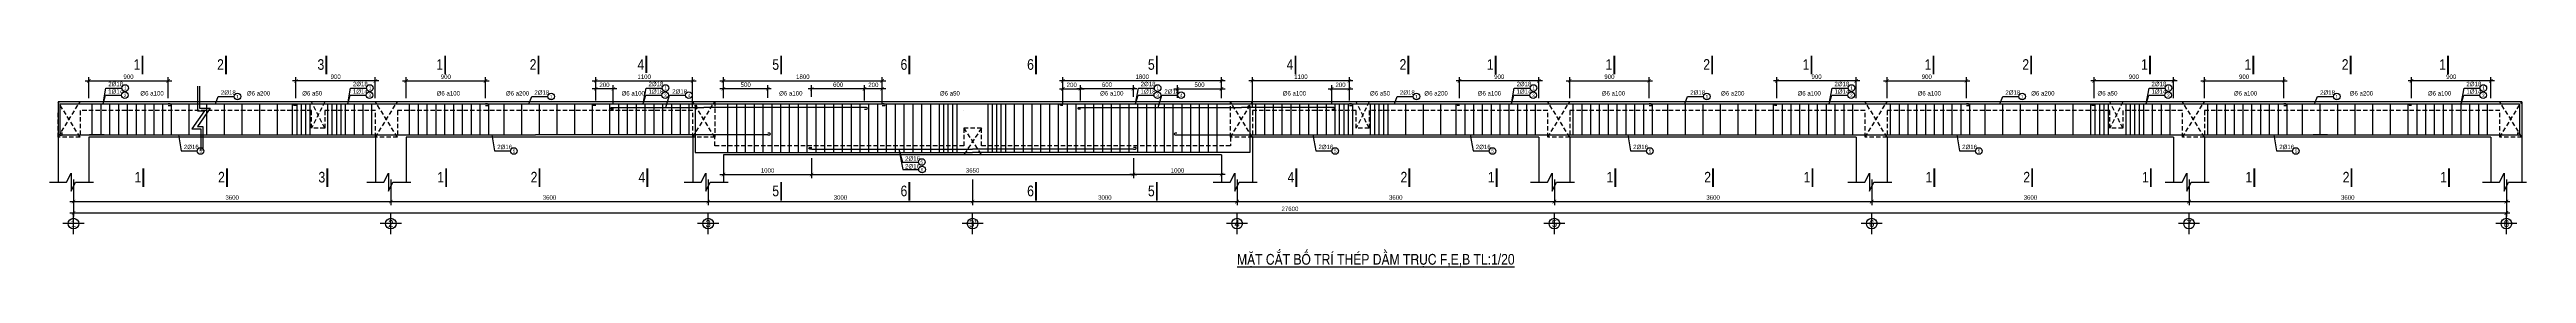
# Model space of a CAD drawing. Extents: x -317 to 3482, y -2056 to 752.
# Drawn here: x 594 to 1999, y -249 to -129 of the extents above; entities that cross this region are included whole.
import ezdxf
from ezdxf.enums import TextEntityAlignment as Align

# ---------------------------------------------------------------- set-up
doc = ezdxf.new("R2010")
doc.units = 0
doc.header["$MEASUREMENT"] = 0
doc.linetypes.add('CENTER2', pattern=[1.125, 0.75, -0.125, 0.125, -0.125])
doc.linetypes.add('HIDDEN', pattern=[0.375, 0.25, -0.125])
doc.layers.get('0').update_dxf_attribs({"linetype": 'CONTINUOUS'})
doc.layers.get('DEFPOINTS').update_dxf_attribs({"linetype": 'CONTINUOUS'})
for name, color, linetype in [('DAI', 3, 'CONTINUOUS'), ('DIM', 1, 'CONTINUOUS'), ('DUT', 7, 'CENTER2'), ('MOTAAR', 1, 'CONTINUOUS'), ('TEXT', 7, 'CONTINUOUS'), ('THEP', 6, 'CONTINUOUS'), ('TU1', 9, 'CONTINUOUS'), ('TUONG', 7, 'CONTINUOUS')]:
    doc.layers.add(name, color=color, linetype=linetype)
doc.styles.add('DIM-NEW', font='VHELVCN.TTF')
doc.styles.add('style1', font='VGOUDYN.TTF')
doc.styles.add('T2', font='VTIMESN.TTF')
doc.dimstyles.new('TL20', dxfattribs={"dimtxt": 2.5, "dimasz": 2, "dimexe": 2, "dimexo": 2, "dimgap": 1, "dimtad": 1, "dimdec": 0, "dimlfac": 20, "dimzin": 0, "dimdsep": 46, "dimtxsty": 'T2', "dimblk": 'ARCHTICK', "dimcen": 2.5, "dimdle": 2, "dimclrd": 1, "dimclre": 1, "dimclrt": 2, "dimadec": 0, "dimazin": 0, "dimtfac": 1, "dimtdec": 0, "dimtix": 1, "dimtofl": 0, "dimtmove": 0, "dimatfit": 0, "dimldrblk": 'ARCHTICK', "dimfxl": 0, "dimtolj": 1, "dimtzin": 0, "dimlwd": -1, "dimlwe": -1, "dimarcsym": 0})

# ---------------------------------------------------------------- blocks, each defined once
blk = doc.blocks.new('truc2')
at = {"layer": 'MOTAAR'}
for p, q in [((0, -15), (0, 0)), ((7.5, -7.5), (-7.5, -7.5))]:
    blk.add_line(p, q, dxfattribs=at)
blk.add_lwpolyline([(0, -3.5), (0, -1.8)], dxfattribs=at)
blk.add_circle((0, -7.5), 3.75, dxfattribs=at)
at = {"layer": 'TEXT', "style": 'T2'}
blk.add_attdef('1', text='', height=5, dxfattribs=at).set_placement((0, -7.5), align=Align.MIDDLE_CENTER)
blk = doc.blocks.new('_ARCHTICK')
at = {"color": 0, "linetype": 'ByBlock', "const_width": 0.15}
blk.add_lwpolyline([(-0.5, -0.5), (0.5, 0.5)], dxfattribs=at)
blk = doc.blocks.new('*D3')
at = {"layer": 'DEFPOINTS', "color": 0}
for p in [(661.1, -143.2), (616.1, -155), (661.1, -155)]:
    blk.add_point(p, dxfattribs=at)
at = {"layer": 'TUONG', "color": 1}
for p, q in [((614.1, -143.2), (663.1, -143.2)), ((616.1, -153), (616.1, -141.2)), ((661.1, -153), (661.1, -141.2))]:
    blk.add_line(p, q, dxfattribs=at)
at = {"layer": 'TUONG', "color": 1, "xscale": 2, "yscale": 2, "zscale": 2, "rotation": 180}
blk.add_blockref('_ARCHTICK', (616.1, -143.2), dxfattribs=at)
at = {"layer": 'TUONG', "color": 1, "xscale": 2, "yscale": 2, "zscale": 2}
blk.add_blockref('_ARCHTICK', (661.1, -143.2), dxfattribs=at)
at = {"layer": 'TUONG', "color": 2, "insert": (638.6, -140.9), "char_height": 2.5, "attachment_point": 5, "style": 'T2'}
blk.add_mtext('\\A1;900', dxfattribs=at)
blk = doc.blocks.new('*D4')
at = {"layer": 'DEFPOINTS', "color": 0}
for p in [(733.6, -143.2), (733.6, -155), (778.6, -155)]:
    blk.add_point(p, dxfattribs=at)
at = {"layer": 'TUONG', "color": 1}
for p, q in [((780.6, -143.2), (731.6, -143.2)), ((733.6, -153), (733.6, -141.2)), ((778.6, -153), (778.6, -141.2))]:
    blk.add_line(p, q, dxfattribs=at)
at = {"layer": 'TUONG', "color": 1, "xscale": 2, "yscale": 2, "zscale": 2, "rotation": 180}
blk.add_blockref('_ARCHTICK', (733.6, -143.2), dxfattribs=at)
at = {"layer": 'TUONG', "color": 1, "xscale": 2, "yscale": 2, "zscale": 2}
blk.add_blockref('_ARCHTICK', (778.6, -143.2), dxfattribs=at)
at = {"layer": 'TUONG', "color": 2, "insert": (756.1, -140.9), "char_height": 2.5, "attachment_point": 5, "style": 'T2'}
blk.add_mtext('\\A1;900', dxfattribs=at)
blk = doc.blocks.new('*D5')
at = {"layer": 'DEFPOINTS', "color": 0}
for p in [(841.1, -143.2), (796.1, -155), (841.1, -155)]:
    blk.add_point(p, dxfattribs=at)
at = {"layer": 'TUONG', "color": 1}
for p, q in [((794.1, -143.2), (843.1, -143.2)), ((796.1, -153), (796.1, -141.2)), ((841.1, -153), (841.1, -141.2))]:
    blk.add_line(p, q, dxfattribs=at)
at = {"layer": 'TUONG', "color": 1, "xscale": 2, "yscale": 2, "zscale": 2, "rotation": 180}
blk.add_blockref('_ARCHTICK', (796.1, -143.2), dxfattribs=at)
at = {"layer": 'TUONG', "color": 1, "xscale": 2, "yscale": 2, "zscale": 2}
blk.add_blockref('_ARCHTICK', (841.1, -143.2), dxfattribs=at)
at = {"layer": 'TUONG', "color": 2, "insert": (818.6, -140.9), "char_height": 2.5, "attachment_point": 5, "style": 'T2'}
blk.add_mtext('\\A1;900', dxfattribs=at)
blk = doc.blocks.new('*D6')
at = {"layer": 'DEFPOINTS', "color": 0}
for p in [(958.6, -143.2), (903.6, -156.3), (958.6, -160)]:
    blk.add_point(p, dxfattribs=at)
at = {"layer": 'TUONG', "color": 1}
for p, q in [((901.6, -143.2), (960.6, -143.2)), ((903.6, -154.3), (903.6, -141.2)), ((958.6, -158), (958.6, -141.2))]:
    blk.add_line(p, q, dxfattribs=at)
at = {"layer": 'TUONG', "color": 1, "xscale": 2, "yscale": 2, "zscale": 2, "rotation": 180}
blk.add_blockref('_ARCHTICK', (903.6, -143.2), dxfattribs=at)
at = {"layer": 'TUONG', "color": 1, "xscale": 2, "yscale": 2, "zscale": 2}
blk.add_blockref('_ARCHTICK', (958.6, -143.2), dxfattribs=at)
at = {"layer": 'TUONG', "color": 2, "insert": (931.1, -140.9), "char_height": 2.5, "attachment_point": 5, "style": 'T2'}
blk.add_mtext('\\A1;1100', dxfattribs=at)
blk = doc.blocks.new('*D7')
at = {"layer": 'DEFPOINTS', "color": 0}
for p in [(903.6, -147.7), (903.6, -156.3), (913.6, -158.3)]:
    blk.add_point(p, dxfattribs=at)
at = {"layer": 'TUONG', "color": 1}
for p, q in [((915.6, -147.7), (901.6, -147.7)), ((903.6, -154.3), (903.6, -145.7)), ((913.6, -156.3), (913.6, -145.7))]:
    blk.add_line(p, q, dxfattribs=at)
at = {"layer": 'TUONG', "color": 1, "xscale": 2, "yscale": 2, "zscale": 2, "rotation": 180}
blk.add_blockref('_ARCHTICK', (903.6, -147.7), dxfattribs=at)
at = {"layer": 'TUONG', "color": 1, "xscale": 2, "yscale": 2, "zscale": 2}
blk.add_blockref('_ARCHTICK', (913.6, -147.7), dxfattribs=at)
at = {"layer": 'TUONG', "color": 2, "insert": (908.6, -145.5), "char_height": 2.5, "attachment_point": 5, "style": 'T2'}
blk.add_mtext('\\A1;200', dxfattribs=at)
blk = doc.blocks.new('*D8')
at = {"layer": 'DEFPOINTS', "color": 0}
for p in [(1066.1, -143.2), (976.1, -155), (1066.1, -156.3)]:
    blk.add_point(p, dxfattribs=at)
at = {"layer": 'TUONG', "color": 1}
for p, q in [((974.1, -143.2), (1068.1, -143.2)), ((976.1, -153), (976.1, -141.2)), ((1066.1, -154.3), (1066.1, -141.2))]:
    blk.add_line(p, q, dxfattribs=at)
at = {"layer": 'TUONG', "color": 1, "xscale": 2, "yscale": 2, "zscale": 2, "rotation": 180}
blk.add_blockref('_ARCHTICK', (976.1, -143.2), dxfattribs=at)
at = {"layer": 'TUONG', "color": 1, "xscale": 2, "yscale": 2, "zscale": 2}
blk.add_blockref('_ARCHTICK', (1066.1, -143.2), dxfattribs=at)
at = {"layer": 'TUONG', "color": 2, "insert": (1021.1, -140.9), "char_height": 2.5, "attachment_point": 5, "style": 'T2'}
blk.add_mtext('\\A1;1800', dxfattribs=at)
blk = doc.blocks.new('*D9')
at = {"layer": 'DEFPOINTS', "color": 0}
for p in [(1056.1, -147.7), (1056.1, -156.3), (1066.1, -158.3)]:
    blk.add_point(p, dxfattribs=at)
at = {"layer": 'TUONG', "color": 1}
for p, q in [((1068.1, -147.7), (1054.1, -147.7)), ((1056.1, -154.3), (1056.1, -145.7)), ((1066.1, -156.3), (1066.1, -145.7))]:
    blk.add_line(p, q, dxfattribs=at)
at = {"layer": 'TUONG', "color": 1, "xscale": 2, "yscale": 2, "zscale": 2, "rotation": 180}
blk.add_blockref('_ARCHTICK', (1056.1, -147.7), dxfattribs=at)
at = {"layer": 'TUONG', "color": 1, "xscale": 2, "yscale": 2, "zscale": 2}
blk.add_blockref('_ARCHTICK', (1066.1, -147.7), dxfattribs=at)
at = {"layer": 'TUONG', "color": 2, "insert": (1061.1, -145.5), "char_height": 2.5, "attachment_point": 5, "style": 'T2'}
blk.add_mtext('\\A1;200', dxfattribs=at)
blk = doc.blocks.new('*D10')
at = {"layer": 'DEFPOINTS', "color": 0}
for p in [(976.1, -147.7), (976.1, -152.8), (1001.2, -154.8)]:
    blk.add_point(p, dxfattribs=at)
at = {"layer": 'TUONG', "color": 1}
for p, q in [((1003.2, -147.7), (974.1, -147.7)), ((976.1, -150.8), (976.1, -145.7)), ((1001.2, -152.8), (1001.2, -145.7))]:
    blk.add_line(p, q, dxfattribs=at)
at = {"layer": 'TUONG', "color": 1, "xscale": 2, "yscale": 2, "zscale": 2, "rotation": 180}
blk.add_blockref('_ARCHTICK', (976.1, -147.7), dxfattribs=at)
at = {"layer": 'TUONG', "color": 1, "xscale": 2, "yscale": 2, "zscale": 2}
blk.add_blockref('_ARCHTICK', (1001.2, -147.7), dxfattribs=at)
at = {"layer": 'TUONG', "color": 2, "insert": (988.7, -145.4), "char_height": 2.5, "attachment_point": 5, "style": 'T2'}
blk.add_mtext('\\A1;500', dxfattribs=at)
blk = doc.blocks.new('*D14')
at = {"layer": 'DEFPOINTS', "color": 0}
for p in [(1178.6, -147.7), (1168.6, -158.3), (1178.6, -156.3)]:
    blk.add_point(p, dxfattribs=at)
at = {"layer": 'TUONG', "color": 1}
for p, q in [((1166.6, -147.7), (1180.6, -147.7)), ((1168.6, -156.3), (1168.6, -145.7)), ((1178.6, -154.3), (1178.6, -145.7))]:
    blk.add_line(p, q, dxfattribs=at)
at = {"layer": 'TUONG', "color": 1, "xscale": 2, "yscale": 2, "zscale": 2, "rotation": 180}
blk.add_blockref('_ARCHTICK', (1168.6, -147.7), dxfattribs=at)
at = {"layer": 'TUONG', "color": 1, "xscale": 2, "yscale": 2, "zscale": 2}
blk.add_blockref('_ARCHTICK', (1178.6, -147.7), dxfattribs=at)
at = {"layer": 'TUONG', "color": 2, "insert": (1173.6, -145.5), "char_height": 2.5, "attachment_point": 5, "style": 'T2'}
blk.add_mtext('\\A1;200', dxfattribs=at)
blk = doc.blocks.new('*D13')
at = {"layer": 'DEFPOINTS', "color": 0}
for p in [(1168.6, -143.2), (1168.6, -156.3), (1258.6, -155)]:
    blk.add_point(p, dxfattribs=at)
at = {"layer": 'TUONG', "color": 1}
for p, q in [((1260.6, -143.2), (1166.6, -143.2)), ((1168.6, -154.3), (1168.6, -141.2)), ((1258.6, -153), (1258.6, -141.2))]:
    blk.add_line(p, q, dxfattribs=at)
at = {"layer": 'TUONG', "color": 1, "xscale": 2, "yscale": 2, "zscale": 2, "rotation": 180}
blk.add_blockref('_ARCHTICK', (1168.6, -143.2), dxfattribs=at)
at = {"layer": 'TUONG', "color": 1, "xscale": 2, "yscale": 2, "zscale": 2}
blk.add_blockref('_ARCHTICK', (1258.6, -143.2), dxfattribs=at)
at = {"layer": 'TUONG', "color": 2, "insert": (1213.6, -140.9), "char_height": 2.5, "attachment_point": 5, "style": 'T2'}
blk.add_mtext('\\A1;1800', dxfattribs=at)
blk = doc.blocks.new('*D15')
at = {"layer": 'DEFPOINTS', "color": 0}
for p in [(1258.6, -147.7), (1258.6, -152.8), (1233.6, -154.8)]:
    blk.add_point(p, dxfattribs=at)
at = {"layer": 'TUONG', "color": 1}
for p, q in [((1231.6, -147.7), (1260.6, -147.7)), ((1233.6, -152.8), (1233.6, -145.7)), ((1258.6, -150.8), (1258.6, -145.7))]:
    blk.add_line(p, q, dxfattribs=at)
at = {"layer": 'TUONG', "color": 1, "xscale": 2, "yscale": 2, "zscale": 2, "rotation": 180}
blk.add_blockref('_ARCHTICK', (1233.6, -147.7), dxfattribs=at)
at = {"layer": 'TUONG', "color": 1, "xscale": 2, "yscale": 2, "zscale": 2}
blk.add_blockref('_ARCHTICK', (1258.6, -147.7), dxfattribs=at)
at = {"layer": 'TUONG', "color": 2, "insert": (1246.1, -145.4), "char_height": 2.5, "attachment_point": 5, "style": 'T2'}
blk.add_mtext('\\A1;500', dxfattribs=at)
blk = doc.blocks.new('*D11')
at = {"layer": 'DEFPOINTS', "color": 0}
for p in [(1276.1, -143.2), (1276.1, -160), (1331.1, -156.3)]:
    blk.add_point(p, dxfattribs=at)
at = {"layer": 'TUONG', "color": 1}
for p, q in [((1333.1, -143.2), (1274.1, -143.2)), ((1276.1, -158), (1276.1, -141.2)), ((1331.1, -154.3), (1331.1, -141.2))]:
    blk.add_line(p, q, dxfattribs=at)
at = {"layer": 'TUONG', "color": 1, "xscale": 2, "yscale": 2, "zscale": 2, "rotation": 180}
blk.add_blockref('_ARCHTICK', (1276.1, -143.2), dxfattribs=at)
at = {"layer": 'TUONG', "color": 1, "xscale": 2, "yscale": 2, "zscale": 2}
blk.add_blockref('_ARCHTICK', (1331.1, -143.2), dxfattribs=at)
at = {"layer": 'TUONG', "color": 2, "insert": (1303.6, -140.9), "char_height": 2.5, "attachment_point": 5, "style": 'T2'}
blk.add_mtext('\\A1;1100', dxfattribs=at)
blk = doc.blocks.new('*D12')
at = {"layer": 'DEFPOINTS', "color": 0}
for p in [(1331.1, -147.7), (1321.1, -158.3), (1331.1, -156.3)]:
    blk.add_point(p, dxfattribs=at)
at = {"layer": 'TUONG', "color": 1}
for p, q in [((1319.1, -147.7), (1333.1, -147.7)), ((1321.1, -156.3), (1321.1, -145.7)), ((1331.1, -154.3), (1331.1, -145.7))]:
    blk.add_line(p, q, dxfattribs=at)
at = {"layer": 'TUONG', "color": 1, "xscale": 2, "yscale": 2, "zscale": 2, "rotation": 180}
blk.add_blockref('_ARCHTICK', (1321.1, -147.7), dxfattribs=at)
at = {"layer": 'TUONG', "color": 1, "xscale": 2, "yscale": 2, "zscale": 2}
blk.add_blockref('_ARCHTICK', (1331.1, -147.7), dxfattribs=at)
at = {"layer": 'TUONG', "color": 2, "insert": (1326.1, -145.5), "char_height": 2.5, "attachment_point": 5, "style": 'T2'}
blk.add_mtext('\\A1;200', dxfattribs=at)
blk = doc.blocks.new('*D17')
at = {"layer": 'DEFPOINTS', "color": 0}
for p in [(1501.1, -143.2), (1456.1, -155), (1501.1, -155)]:
    blk.add_point(p, dxfattribs=at)
at = {"layer": 'TUONG', "color": 1}
for p, q in [((1454.1, -143.2), (1503.1, -143.2)), ((1456.1, -153), (1456.1, -141.2)), ((1501.1, -153), (1501.1, -141.2))]:
    blk.add_line(p, q, dxfattribs=at)
at = {"layer": 'TUONG', "color": 1, "xscale": 2, "yscale": 2, "zscale": 2, "rotation": 180}
blk.add_blockref('_ARCHTICK', (1456.1, -143.2), dxfattribs=at)
at = {"layer": 'TUONG', "color": 1, "xscale": 2, "yscale": 2, "zscale": 2}
blk.add_blockref('_ARCHTICK', (1501.1, -143.2), dxfattribs=at)
at = {"layer": 'TUONG', "color": 2, "insert": (1478.6, -140.9), "char_height": 2.5, "attachment_point": 5, "style": 'T2'}
blk.add_mtext('\\A1;900', dxfattribs=at)
blk = doc.blocks.new('*D16')
at = {"layer": 'DEFPOINTS', "color": 0}
for p in [(1393.6, -143.2), (1393.6, -155), (1438.6, -155)]:
    blk.add_point(p, dxfattribs=at)
at = {"layer": 'TUONG', "color": 1}
for p, q in [((1440.6, -143.2), (1391.6, -143.2)), ((1393.6, -153), (1393.6, -141.2)), ((1438.6, -153), (1438.6, -141.2))]:
    blk.add_line(p, q, dxfattribs=at)
at = {"layer": 'TUONG', "color": 1, "xscale": 2, "yscale": 2, "zscale": 2, "rotation": 180}
blk.add_blockref('_ARCHTICK', (1393.6, -143.2), dxfattribs=at)
at = {"layer": 'TUONG', "color": 1, "xscale": 2, "yscale": 2, "zscale": 2}
blk.add_blockref('_ARCHTICK', (1438.6, -143.2), dxfattribs=at)
at = {"layer": 'TUONG', "color": 2, "insert": (1416.1, -140.9), "char_height": 2.5, "attachment_point": 5, "style": 'T2'}
blk.add_mtext('\\A1;900', dxfattribs=at)
blk = doc.blocks.new('*D19')
at = {"layer": 'DEFPOINTS', "color": 0}
for p in [(1573.6, -143.2), (1573.6, -155), (1618.6, -155)]:
    blk.add_point(p, dxfattribs=at)
at = {"layer": 'TUONG', "color": 1}
for p, q in [((1620.6, -143.2), (1571.6, -143.2)), ((1573.6, -153), (1573.6, -141.2)), ((1618.6, -153), (1618.6, -141.2))]:
    blk.add_line(p, q, dxfattribs=at)
at = {"layer": 'TUONG', "color": 1, "xscale": 2, "yscale": 2, "zscale": 2, "rotation": 180}
blk.add_blockref('_ARCHTICK', (1573.6, -143.2), dxfattribs=at)
at = {"layer": 'TUONG', "color": 1, "xscale": 2, "yscale": 2, "zscale": 2}
blk.add_blockref('_ARCHTICK', (1618.6, -143.2), dxfattribs=at)
at = {"layer": 'TUONG', "color": 2, "insert": (1596.1, -140.9), "char_height": 2.5, "attachment_point": 5, "style": 'T2'}
blk.add_mtext('\\A1;900', dxfattribs=at)
blk = doc.blocks.new('*D18')
at = {"layer": 'DEFPOINTS', "color": 0}
for p in [(1681.1, -143.2), (1636.1, -155), (1681.1, -155)]:
    blk.add_point(p, dxfattribs=at)
at = {"layer": 'TUONG', "color": 1}
for p, q in [((1634.1, -143.2), (1683.1, -143.2)), ((1636.1, -153), (1636.1, -141.2)), ((1681.1, -153), (1681.1, -141.2))]:
    blk.add_line(p, q, dxfattribs=at)
at = {"layer": 'TUONG', "color": 1, "xscale": 2, "yscale": 2, "zscale": 2, "rotation": 180}
blk.add_blockref('_ARCHTICK', (1636.1, -143.2), dxfattribs=at)
at = {"layer": 'TUONG', "color": 1, "xscale": 2, "yscale": 2, "zscale": 2}
blk.add_blockref('_ARCHTICK', (1681.1, -143.2), dxfattribs=at)
at = {"layer": 'TUONG', "color": 2, "insert": (1658.6, -140.9), "char_height": 2.5, "attachment_point": 5, "style": 'T2'}
blk.add_mtext('\\A1;900', dxfattribs=at)
blk = doc.blocks.new('*D21')
at = {"layer": 'DEFPOINTS', "color": 0}
for p in [(1753.6, -143.2), (1753.6, -155), (1798.6, -155)]:
    blk.add_point(p, dxfattribs=at)
at = {"layer": 'TUONG', "color": 1}
for p, q in [((1800.6, -143.2), (1751.6, -143.2)), ((1753.6, -153), (1753.6, -141.2)), ((1798.6, -153), (1798.6, -141.2))]:
    blk.add_line(p, q, dxfattribs=at)
at = {"layer": 'TUONG', "color": 1, "xscale": 2, "yscale": 2, "zscale": 2, "rotation": 180}
blk.add_blockref('_ARCHTICK', (1753.6, -143.2), dxfattribs=at)
at = {"layer": 'TUONG', "color": 1, "xscale": 2, "yscale": 2, "zscale": 2}
blk.add_blockref('_ARCHTICK', (1798.6, -143.2), dxfattribs=at)
at = {"layer": 'TUONG', "color": 2, "insert": (1776.1, -140.9), "char_height": 2.5, "attachment_point": 5, "style": 'T2'}
blk.add_mtext('\\A1;900', dxfattribs=at)
blk = doc.blocks.new('*D20')
at = {"layer": 'DEFPOINTS', "color": 0}
for p in [(1861.1, -143.2), (1816.1, -155), (1861.1, -155)]:
    blk.add_point(p, dxfattribs=at)
at = {"layer": 'TUONG', "color": 1}
for p, q in [((1814.1, -143.2), (1863.1, -143.2)), ((1816.1, -153), (1816.1, -141.2)), ((1861.1, -153), (1861.1, -141.2))]:
    blk.add_line(p, q, dxfattribs=at)
at = {"layer": 'TUONG', "color": 1, "xscale": 2, "yscale": 2, "zscale": 2, "rotation": 180}
blk.add_blockref('_ARCHTICK', (1816.1, -143.2), dxfattribs=at)
at = {"layer": 'TUONG', "color": 1, "xscale": 2, "yscale": 2, "zscale": 2}
blk.add_blockref('_ARCHTICK', (1861.1, -143.2), dxfattribs=at)
at = {"layer": 'TUONG', "color": 2, "insert": (1838.6, -140.9), "char_height": 2.5, "attachment_point": 5, "style": 'T2'}
blk.add_mtext('\\A1;900', dxfattribs=at)
blk = doc.blocks.new('*D22')
at = {"layer": 'DEFPOINTS', "color": 0}
for p in [(1933.6, -143.2), (1933.6, -155), (1978.6, -155)]:
    blk.add_point(p, dxfattribs=at)
at = {"layer": 'TUONG', "color": 1}
for p, q in [((1980.6, -143.2), (1931.6, -143.2)), ((1933.6, -153), (1933.6, -141.2)), ((1978.6, -153), (1978.6, -141.2))]:
    blk.add_line(p, q, dxfattribs=at)
at = {"layer": 'TUONG', "color": 1, "xscale": 2, "yscale": 2, "zscale": 2, "rotation": 180}
blk.add_blockref('_ARCHTICK', (1933.6, -143.2), dxfattribs=at)
at = {"layer": 'TUONG', "color": 1, "xscale": 2, "yscale": 2, "zscale": 2}
blk.add_blockref('_ARCHTICK', (1978.6, -143.2), dxfattribs=at)
at = {"layer": 'TUONG', "color": 2, "insert": (1956.1, -140.9), "char_height": 2.5, "attachment_point": 5, "style": 'T2'}
blk.add_mtext('\\A1;900', dxfattribs=at)
blk = doc.blocks.new('*D23')
at = {"layer": 'DEFPOINTS', "color": 0}
for p in [(976.1, -185), (1026.1, -185), (1026.1, -196.2)]:
    blk.add_point(p, dxfattribs=at)
at = {"layer": 'TUONG', "color": 1}
for p, q in [((974.1, -196.2), (1028.1, -196.2)), ((976.1, -187), (976.1, -198.2)), ((1026.1, -187), (1026.1, -198.2))]:
    blk.add_line(p, q, dxfattribs=at)
at = {"layer": 'TUONG', "color": 1, "xscale": 2, "yscale": 2, "zscale": 2, "rotation": 180}
blk.add_blockref('_ARCHTICK', (976.1, -196.2), dxfattribs=at)
at = {"layer": 'TUONG', "color": 1, "xscale": 2, "yscale": 2, "zscale": 2}
blk.add_blockref('_ARCHTICK', (1026.1, -196.2), dxfattribs=at)
at = {"layer": 'TUONG', "color": 2, "insert": (1001.1, -193.9), "char_height": 2.5, "attachment_point": 5, "style": 'T2'}
blk.add_mtext('\\A1;1000', dxfattribs=at)
blk = doc.blocks.new('*D24')
at = {"layer": 'DEFPOINTS', "color": 0}
for p in [(1208.6, -185), (1208.6, -196.2), (1258.6, -185)]:
    blk.add_point(p, dxfattribs=at)
at = {"layer": 'TUONG', "color": 1}
for p, q in [((1260.6, -196.2), (1206.6, -196.2)), ((1208.6, -187), (1208.6, -198.2)), ((1258.6, -187), (1258.6, -198.2))]:
    blk.add_line(p, q, dxfattribs=at)
at = {"layer": 'TUONG', "color": 1, "xscale": 2, "yscale": 2, "zscale": 2, "rotation": 180}
blk.add_blockref('_ARCHTICK', (1208.6, -196.2), dxfattribs=at)
at = {"layer": 'TUONG', "color": 1, "xscale": 2, "yscale": 2, "zscale": 2}
blk.add_blockref('_ARCHTICK', (1258.6, -196.2), dxfattribs=at)
at = {"layer": 'TUONG', "color": 2, "insert": (1233.6, -193.9), "char_height": 2.5, "attachment_point": 5, "style": 'T2'}
blk.add_mtext('\\A1;1000', dxfattribs=at)
blk = doc.blocks.new('*D25')
at = {"layer": 'DEFPOINTS', "color": 0}
for p in [(1026.1, -187), (1208.6, -187), (1208.6, -196.2)]:
    blk.add_point(p, dxfattribs=at)
at = {"layer": 'TUONG', "color": 1}
for p, q in [((1024.1, -196.2), (1210.6, -196.2)), ((1026.1, -189), (1026.1, -198.2)), ((1208.6, -189), (1208.6, -198.2))]:
    blk.add_line(p, q, dxfattribs=at)
at = {"layer": 'TUONG', "color": 1, "xscale": 2, "yscale": 2, "zscale": 2, "rotation": 180}
blk.add_blockref('_ARCHTICK', (1026.1, -196.2), dxfattribs=at)
at = {"layer": 'TUONG', "color": 1, "xscale": 2, "yscale": 2, "zscale": 2}
blk.add_blockref('_ARCHTICK', (1208.6, -196.2), dxfattribs=at)
at = {"layer": 'TUONG', "color": 2, "insert": (1117.4, -193.9), "char_height": 2.5, "attachment_point": 5, "style": 'T2'}
blk.add_mtext('\\A1;3650', dxfattribs=at)
blk = doc.blocks.new('*D26')
at = {"layer": 'DEFPOINTS', "color": 0}
for p in [(1026.1, -147.7), (1026.1, -154.3), (1056.1, -154.3)]:
    blk.add_point(p, dxfattribs=at)
at = {"layer": 'TUONG', "color": 1}
for p, q in [((1058.1, -147.7), (1024.1, -147.7)), ((1026.1, -152.3), (1026.1, -145.7)), ((1056.1, -152.3), (1056.1, -145.7))]:
    blk.add_line(p, q, dxfattribs=at)
at = {"layer": 'TUONG', "color": 1, "xscale": 2, "yscale": 2, "zscale": 2, "rotation": 180}
blk.add_blockref('_ARCHTICK', (1026.1, -147.7), dxfattribs=at)
at = {"layer": 'TUONG', "color": 1, "xscale": 2, "yscale": 2, "zscale": 2}
blk.add_blockref('_ARCHTICK', (1056.1, -147.7), dxfattribs=at)
at = {"layer": 'TUONG', "color": 2, "insert": (1041.1, -145.4), "char_height": 2.5, "attachment_point": 5, "style": 'T2'}
blk.add_mtext('\\A1;600', dxfattribs=at)
blk = doc.blocks.new('*D27')
at = {"layer": 'DEFPOINTS', "color": 0}
for p in [(1178.6, -147.7), (1178.6, -154.3), (1208.6, -154.3)]:
    blk.add_point(p, dxfattribs=at)
at = {"layer": 'TUONG', "color": 1}
for p, q in [((1210.6, -147.7), (1176.6, -147.7)), ((1178.6, -152.3), (1178.6, -145.7)), ((1208.6, -152.3), (1208.6, -145.7))]:
    blk.add_line(p, q, dxfattribs=at)
at = {"layer": 'TUONG', "color": 1, "xscale": 2, "yscale": 2, "zscale": 2, "rotation": 180}
blk.add_blockref('_ARCHTICK', (1178.6, -147.7), dxfattribs=at)
at = {"layer": 'TUONG', "color": 1, "xscale": 2, "yscale": 2, "zscale": 2}
blk.add_blockref('_ARCHTICK', (1208.6, -147.7), dxfattribs=at)
at = {"layer": 'TUONG', "color": 2, "insert": (1193.6, -145.4), "char_height": 2.5, "attachment_point": 5, "style": 'T2'}
blk.add_mtext('\\A1;600', dxfattribs=at)
blk = doc.blocks.new('*D40')
at = {"layer": 'DEFPOINTS', "color": 0}
for p in [(607.4, -197.1), (787.4, -197.1), (787.4, -211.5)]:
    blk.add_point(p, dxfattribs=at)
at = {"layer": 'TUONG', "color": 1}
for p, q in [((607.4, -199.1), (607.4, -213.5)), ((787.4, -199.1), (787.4, -213.5)), ((605.4, -211.5), (789.4, -211.5))]:
    blk.add_line(p, q, dxfattribs=at)
at = {"layer": 'TUONG', "color": 1, "xscale": 2, "yscale": 2, "zscale": 2, "rotation": 180}
blk.add_blockref('_ARCHTICK', (607.4, -211.5), dxfattribs=at)
at = {"layer": 'TUONG', "color": 1, "xscale": 2, "yscale": 2, "zscale": 2}
blk.add_blockref('_ARCHTICK', (787.4, -211.5), dxfattribs=at)
at = {"layer": 'TUONG', "color": 2, "insert": (697.4, -209.2), "char_height": 2.5, "attachment_point": 5, "style": 'T2'}
blk.add_mtext('\\A1;3600', dxfattribs=at)
blk = doc.blocks.new('*D41')
at = {"layer": 'DEFPOINTS', "color": 0}
for p in [(787.4, -197.1), (967.4, -197.1), (967.4, -211.5)]:
    blk.add_point(p, dxfattribs=at)
at = {"layer": 'TUONG', "color": 1}
for p, q in [((787.4, -199.1), (787.4, -213.5)), ((967.4, -199.1), (967.4, -213.5)), ((785.4, -211.5), (969.4, -211.5))]:
    blk.add_line(p, q, dxfattribs=at)
at = {"layer": 'TUONG', "color": 1, "xscale": 2, "yscale": 2, "zscale": 2, "rotation": 180}
blk.add_blockref('_ARCHTICK', (787.4, -211.5), dxfattribs=at)
at = {"layer": 'TUONG', "color": 1, "xscale": 2, "yscale": 2, "zscale": 2}
blk.add_blockref('_ARCHTICK', (967.4, -211.5), dxfattribs=at)
at = {"layer": 'TUONG', "color": 2, "insert": (877.4, -209.2), "char_height": 2.5, "attachment_point": 5, "style": 'T2'}
blk.add_mtext('\\A1;3600', dxfattribs=at)
blk = doc.blocks.new('*D42')
at = {"layer": 'DEFPOINTS', "color": 0}
for p in [(967.4, -197.1), (1117.4, -197.1), (1117.4, -211.5)]:
    blk.add_point(p, dxfattribs=at)
at = {"layer": 'TUONG', "color": 1}
for p, q in [((967.4, -199.1), (967.4, -213.5)), ((1117.4, -199.1), (1117.4, -213.5)), ((965.4, -211.5), (1119.4, -211.5))]:
    blk.add_line(p, q, dxfattribs=at)
at = {"layer": 'TUONG', "color": 1, "xscale": 2, "yscale": 2, "zscale": 2, "rotation": 180}
blk.add_blockref('_ARCHTICK', (967.4, -211.5), dxfattribs=at)
at = {"layer": 'TUONG', "color": 1, "xscale": 2, "yscale": 2, "zscale": 2}
blk.add_blockref('_ARCHTICK', (1117.4, -211.5), dxfattribs=at)
at = {"layer": 'TUONG', "color": 2, "insert": (1042.4, -209.2), "char_height": 2.5, "attachment_point": 5, "style": 'T2'}
blk.add_mtext('\\A1;3000', dxfattribs=at)
blk = doc.blocks.new('*D43')
at = {"layer": 'DEFPOINTS', "color": 0}
for p in [(1117.4, -197.1), (1267.4, -197.1), (1267.4, -211.5)]:
    blk.add_point(p, dxfattribs=at)
at = {"layer": 'TUONG', "color": 1}
for p, q in [((1117.4, -199.1), (1117.4, -213.5)), ((1267.4, -199.1), (1267.4, -213.5)), ((1115.4, -211.5), (1269.4, -211.5))]:
    blk.add_line(p, q, dxfattribs=at)
at = {"layer": 'TUONG', "color": 1, "xscale": 2, "yscale": 2, "zscale": 2, "rotation": 180}
blk.add_blockref('_ARCHTICK', (1117.4, -211.5), dxfattribs=at)
at = {"layer": 'TUONG', "color": 1, "xscale": 2, "yscale": 2, "zscale": 2}
blk.add_blockref('_ARCHTICK', (1267.4, -211.5), dxfattribs=at)
at = {"layer": 'TUONG', "color": 2, "insert": (1192.4, -209.2), "char_height": 2.5, "attachment_point": 5, "style": 'T2'}
blk.add_mtext('\\A1;3000', dxfattribs=at)
blk = doc.blocks.new('*D44')
at = {"layer": 'DEFPOINTS', "color": 0}
for p in [(1267.4, -197.1), (1447.4, -197.1), (1447.4, -211.5)]:
    blk.add_point(p, dxfattribs=at)
at = {"layer": 'TUONG', "color": 1}
for p, q in [((1267.4, -199.1), (1267.4, -213.5)), ((1447.4, -199.1), (1447.4, -213.5)), ((1265.4, -211.5), (1449.4, -211.5))]:
    blk.add_line(p, q, dxfattribs=at)
at = {"layer": 'TUONG', "color": 1, "xscale": 2, "yscale": 2, "zscale": 2, "rotation": 180}
blk.add_blockref('_ARCHTICK', (1267.4, -211.5), dxfattribs=at)
at = {"layer": 'TUONG', "color": 1, "xscale": 2, "yscale": 2, "zscale": 2}
blk.add_blockref('_ARCHTICK', (1447.4, -211.5), dxfattribs=at)
at = {"layer": 'TUONG', "color": 2, "insert": (1357.4, -209.2), "char_height": 2.5, "attachment_point": 5, "style": 'T2'}
blk.add_mtext('\\A1;3600', dxfattribs=at)
blk = doc.blocks.new('*D45')
at = {"layer": 'DEFPOINTS', "color": 0}
for p in [(1447.4, -197.1), (1627.4, -197.1), (1627.4, -211.5)]:
    blk.add_point(p, dxfattribs=at)
at = {"layer": 'TUONG', "color": 1}
for p, q in [((1447.4, -199.1), (1447.4, -213.5)), ((1627.4, -199.1), (1627.4, -213.5)), ((1445.4, -211.5), (1629.4, -211.5))]:
    blk.add_line(p, q, dxfattribs=at)
at = {"layer": 'TUONG', "color": 1, "xscale": 2, "yscale": 2, "zscale": 2, "rotation": 180}
blk.add_blockref('_ARCHTICK', (1447.4, -211.5), dxfattribs=at)
at = {"layer": 'TUONG', "color": 1, "xscale": 2, "yscale": 2, "zscale": 2}
blk.add_blockref('_ARCHTICK', (1627.4, -211.5), dxfattribs=at)
at = {"layer": 'TUONG', "color": 2, "insert": (1537.4, -209.2), "char_height": 2.5, "attachment_point": 5, "style": 'T2'}
blk.add_mtext('\\A1;3600', dxfattribs=at)
blk = doc.blocks.new('*D46')
at = {"layer": 'DEFPOINTS', "color": 0}
for p in [(1627.4, -197.1), (1807.4, -197.1), (1807.4, -211.5)]:
    blk.add_point(p, dxfattribs=at)
at = {"layer": 'TUONG', "color": 1}
for p, q in [((1627.4, -199.1), (1627.4, -213.5)), ((1807.4, -199.1), (1807.4, -213.5)), ((1625.4, -211.5), (1809.4, -211.5))]:
    blk.add_line(p, q, dxfattribs=at)
at = {"layer": 'TUONG', "color": 1, "xscale": 2, "yscale": 2, "zscale": 2, "rotation": 180}
blk.add_blockref('_ARCHTICK', (1627.4, -211.5), dxfattribs=at)
at = {"layer": 'TUONG', "color": 1, "xscale": 2, "yscale": 2, "zscale": 2}
blk.add_blockref('_ARCHTICK', (1807.4, -211.5), dxfattribs=at)
at = {"layer": 'TUONG', "color": 2, "insert": (1717.4, -209.2), "char_height": 2.5, "attachment_point": 5, "style": 'T2'}
blk.add_mtext('\\A1;3600', dxfattribs=at)
blk = doc.blocks.new('*D47')
at = {"layer": 'DEFPOINTS', "color": 0}
for p in [(1807.4, -197.1), (1987.4, -197.1), (1987.4, -211.5)]:
    blk.add_point(p, dxfattribs=at)
at = {"layer": 'TUONG', "color": 1}
for p, q in [((1807.4, -199.1), (1807.4, -213.5)), ((1987.4, -199.1), (1987.4, -213.5)), ((1805.4, -211.5), (1989.4, -211.5))]:
    blk.add_line(p, q, dxfattribs=at)
at = {"layer": 'TUONG', "color": 1, "xscale": 2, "yscale": 2, "zscale": 2, "rotation": 180}
blk.add_blockref('_ARCHTICK', (1807.4, -211.5), dxfattribs=at)
at = {"layer": 'TUONG', "color": 1, "xscale": 2, "yscale": 2, "zscale": 2}
blk.add_blockref('_ARCHTICK', (1987.4, -211.5), dxfattribs=at)
at = {"layer": 'TUONG', "color": 2, "insert": (1897.4, -209.2), "char_height": 2.5, "attachment_point": 5, "style": 'T2'}
blk.add_mtext('\\A1;3600', dxfattribs=at)
blk = doc.blocks.new('*D48')
at = {"layer": 'DEFPOINTS', "color": 0}
for p in [(607.4, -211.5), (1987.4, -211.5), (1987.4, -217.9)]:
    blk.add_point(p, dxfattribs=at)
at = {"layer": 'TUONG', "color": 1}
for p, q in [((605.4, -217.9), (1989.4, -217.9)), ((607.4, -213.5), (607.4, -219.9)), ((1987.4, -213.5), (1987.4, -219.9))]:
    blk.add_line(p, q, dxfattribs=at)
at = {"layer": 'TUONG', "color": 1, "xscale": 2, "yscale": 2, "zscale": 2, "rotation": 180}
blk.add_blockref('_ARCHTICK', (607.4, -217.9), dxfattribs=at)
at = {"layer": 'TUONG', "color": 1, "xscale": 2, "yscale": 2, "zscale": 2}
blk.add_blockref('_ARCHTICK', (1987.4, -217.9), dxfattribs=at)
at = {"layer": 'TUONG', "color": 2, "insert": (1297.4, -215.6), "char_height": 2.5, "attachment_point": 5, "style": 'T2'}
blk.add_mtext('\\A1;27600', dxfattribs=at)

msp = doc.modelspace()

# ---------------------------------------------------------------- linework, layer by layer
at = {"layer": 'DAI'}
for p, q in [((618.074, -173.794), (618.074, -156.294)), ((623.074, -173.794), (623.074, -156.294)), ((628.074, -173.794), (628.074, -156.294)), ((633.074, -173.794), (633.074, -156.294)), ((638.074, -173.794), (638.074, -156.294)), ((643.074, -173.794), (643.074, -156.294)), ((648.074, -173.794), (648.074, -156.294)), ((653.074, -173.794), (653.074, -156.294)), ((658.074, -173.794), (658.074, -156.294)), ((663.074, -173.794), (663.074, -156.294)), ((673.074, -173.794), (673.074, -156.294)), ((683.074, -173.794), (683.074, -156.294)), ((693.074, -173.794), (693.074, -156.294)), ((703.074, -173.794), (703.074, -156.294)), ((713.074, -173.794), (713.074, -156.294)), ((723.074, -173.794), (723.074, -156.294)), ((731.705, -173.794), (731.705, -156.294)), ((734.205, -173.794), (734.205, -156.294)), ((736.705, -173.794), (736.705, -156.294)), ((739.205, -173.794), (739.205, -156.294)), ((741.705, -173.794), (741.705, -156.294)), ((751.705, -173.794), (751.705, -156.294)), ((754.205, -173.794), (754.205, -156.294)), ((756.705, -173.794), (756.705, -156.294)), ((759.205, -173.794), (759.205, -156.294)), ((761.705, -173.794), (761.705, -156.294)), ((766.705, -173.794), (766.705, -156.294)), ((771.705, -173.794), (771.705, -156.294)), ((776.705, -173.794), (776.705, -156.294)), ((798.074, -173.794), (798.074, -156.294)), ((803.074, -173.794), (803.074, -156.294)), ((808.074, -173.794), (808.074, -156.294)), ((813.074, -173.794), (813.074, -156.294)), ((818.074, -173.794), (818.074, -156.294)), ((823.074, -173.794), (823.074, -156.294)), ((828.074, -173.794), (828.074, -156.294)), ((833.074, -173.794), (833.074, -156.294)), ((838.074, -173.794), (838.074, -156.294)), ((843.074, -173.794), (843.074, -156.294)), ((851.705, -173.794), (851.705, -156.294)), ((861.705, -173.794), (861.705, -156.294)), ((871.705, -173.794), (871.705, -156.294)), ((881.705, -173.794), (881.705, -156.294)), ((891.705, -173.794), (891.705, -156.294)), ((901.705, -173.794), (901.705, -156.294)), ((911.705, -173.794), (911.705, -156.294)), ((916.705, -173.794), (916.705, -156.294)), ((921.705, -173.794), (921.705, -156.294)), ((926.705, -173.794), (926.705, -156.294)), ((931.705, -173.794), (931.705, -156.294)), ((936.705, -173.794), (936.705, -156.294)), ((941.705, -173.794), (941.705, -156.294)), ((946.705, -173.794), (946.705, -156.294)), ((951.705, -173.794), (951.705, -156.294)), ((956.705, -173.794), (956.705, -156.294)), ((978.606, -183.794), (978.606, -156.294)), ((983.606, -183.794), (983.606, -156.294)), ((988.606, -183.794), (988.606, -156.294)), ((993.606, -183.794), (993.606, -156.294)), ((998.606, -183.794), (998.606, -156.294)), ((1003.606, -183.794), (1003.606, -156.294)), ((1008.606, -183.794), (1008.606, -156.294)), ((1013.606, -183.794), (1013.606, -156.294)), ((1018.606, -183.794), (1018.606, -156.294)), ((1023.606, -183.794), (1023.606, -156.294)), ((1028.606, -183.794), (1028.606, -156.294)), ((1033.606, -183.794), (1033.606, -156.294)), ((1038.606, -183.794), (1038.606, -156.294)), ((1043.606, -183.794), (1043.606, -156.294)), ((1048.606, -183.794), (1048.606, -156.294)), ((1053.606, -183.794), (1053.606, -156.294)), ((1058.606, -183.794), (1058.606, -156.294)), ((1063.606, -183.794), (1063.606, -156.294)), ((1068.606, -183.794), (1068.606, -156.294)), ((1073.606, -183.794), (1073.606, -156.294)), ((1078.606, -183.794), (1078.606, -156.294)), ((1083.606, -183.794), (1083.606, -156.294)), ((1088.606, -183.794), (1088.606, -156.294)), ((1093.606, -183.794), (1093.606, -156.294)), ((1098.606, -183.794), (1098.606, -156.294)), ((1101.106, -183.794), (1101.106, -156.294)), ((1103.606, -183.794), (1103.606, -156.294)), ((1106.106, -183.794), (1106.106, -156.294)), ((1108.606, -183.794), (1108.606, -156.294)), ((1126.173, -183.794), (1126.173, -156.294)), ((1128.673, -183.794), (1128.673, -156.294)), ((1131.173, -183.794), (1131.173, -156.294)), ((1133.673, -183.794), (1133.673, -156.294)), ((1136.173, -183.794), (1136.173, -156.294)), ((1141.173, -183.794), (1141.173, -156.294)), ((1146.173, -183.794), (1146.173, -156.294)), ((1151.173, -183.794), (1151.173, -156.294)), ((1156.173, -183.794), (1156.173, -156.294)), ((1161.173, -183.794), (1161.173, -156.294)), ((1166.173, -183.794), (1166.173, -156.294)), ((1171.173, -183.794), (1171.173, -156.294)), ((1176.173, -183.794), (1176.173, -156.294)), ((1181.173, -183.794), (1181.173, -156.294)), ((1186.173, -183.794), (1186.173, -156.294)), ((1191.173, -183.794), (1191.173, -156.294)), ((1196.173, -183.794), (1196.173, -156.294)), ((1201.173, -183.794), (1201.173, -156.294)), ((1206.173, -183.794), (1206.173, -156.294)), ((1211.173, -183.794), (1211.173, -156.294)), ((1216.173, -183.794), (1216.173, -156.294)), ((1221.173, -183.794), (1221.173, -156.294)), ((1226.173, -183.794), (1226.173, -156.294)), ((1231.173, -183.794), (1231.173, -156.294)), ((1236.173, -183.794), (1236.173, -156.294)), ((1241.173, -183.794), (1241.173, -156.294)), ((1246.173, -183.794), (1246.173, -156.294)), ((1251.173, -183.794), (1251.173, -156.294)), ((1256.173, -183.794), (1256.173, -156.294)), ((1278.074, -173.794), (1278.074, -156.294)), ((1283.074, -173.794), (1283.074, -156.294)), ((1288.074, -173.794), (1288.074, -156.294)), ((1293.074, -173.794), (1293.074, -156.294)), ((1298.074, -173.794), (1298.074, -156.294)), ((1303.074, -173.794), (1303.074, -156.294)), ((1308.074, -173.794), (1308.074, -156.294)), ((1313.074, -173.794), (1313.074, -156.294)), ((1318.074, -173.794), (1318.074, -156.294)), ((1323.074, -173.794), (1323.074, -156.294)), ((1325.574, -173.794), (1325.574, -156.294)), ((1328.074, -173.794), (1328.074, -156.294)), ((1330.574, -173.794), (1330.574, -156.294)), ((1333.074, -173.794), (1333.074, -156.294)), ((1343.074, -173.794), (1343.074, -156.294)), ((1345.574, -173.794), (1345.574, -156.294)), ((1348.074, -173.794), (1348.074, -156.294)), ((1350.574, -173.794), (1350.574, -156.294)), ((1353.074, -173.794), (1353.074, -156.294)), ((1363.074, -173.794), (1363.074, -156.294)), ((1373.074, -173.794), (1373.074, -156.294)), ((1383.074, -173.794), (1383.074, -156.294)), ((1391.705, -173.794), (1391.705, -156.294)), ((1396.705, -173.794), (1396.705, -156.294)), ((1401.705, -173.794), (1401.705, -156.294)), ((1406.705, -173.794), (1406.705, -156.294)), ((1411.705, -173.794), (1411.705, -156.294)), ((1416.705, -173.794), (1416.705, -156.294)), ((1421.705, -173.794), (1421.705, -156.294)), ((1426.705, -173.794), (1426.705, -156.294)), ((1431.705, -173.794), (1431.705, -156.294)), ((1436.705, -173.794), (1436.705, -156.294)), ((1458.074, -173.794), (1458.074, -156.294)), ((1463.074, -173.794), (1463.074, -156.294)), ((1468.074, -173.794), (1468.074, -156.294)), ((1473.074, -173.794), (1473.074, -156.294)), ((1478.074, -173.794), (1478.074, -156.294)), ((1483.074, -173.794), (1483.074, -156.294)), ((1488.074, -173.794), (1488.074, -156.294)), ((1493.074, -173.794), (1493.074, -156.294)), ((1498.074, -173.794), (1498.074, -156.294)), ((1503.074, -173.794), (1503.074, -156.294)), ((1511.705, -173.794), (1511.705, -156.294)), ((1521.705, -173.794), (1521.705, -156.294)), ((1531.705, -173.794), (1531.705, -156.294)), ((1541.705, -173.794), (1541.705, -156.294)), ((1551.705, -173.794), (1551.705, -156.294)), ((1561.705, -173.794), (1561.705, -156.294)), ((1571.705, -173.794), (1571.705, -156.294)), ((1576.705, -173.794), (1576.705, -156.294)), ((1581.705, -173.794), (1581.705, -156.294)), ((1586.705, -173.794), (1586.705, -156.294)), ((1591.705, -173.794), (1591.705, -156.294)), ((1596.705, -173.794), (1596.705, -156.294)), ((1601.705, -173.794), (1601.705, -156.294)), ((1606.705, -173.794), (1606.705, -156.294)), ((1611.705, -173.794), (1611.705, -156.294)), ((1616.705, -173.794), (1616.705, -156.294)), ((1638.074, -173.794), (1638.074, -156.294)), ((1643.074, -173.794), (1643.074, -156.294)), ((1648.074, -173.794), (1648.074, -156.294)), ((1653.074, -173.794), (1653.074, -156.294)), ((1658.074, -173.794), (1658.074, -156.294)), ((1663.074, -173.794), (1663.074, -156.294)), ((1668.074, -173.794), (1668.074, -156.294)), ((1673.074, -173.794), (1673.074, -156.294)), ((1678.074, -173.794), (1678.074, -156.294)), ((1683.074, -173.794), (1683.074, -156.294)), ((1691.705, -173.794), (1691.705, -156.294)), ((1701.705, -173.794), (1701.705, -156.294)), ((1711.705, -173.794), (1711.705, -156.294)), ((1721.705, -173.794), (1721.705, -156.294)), ((1731.705, -173.794), (1731.705, -156.294)), ((1741.705, -173.794), (1741.705, -156.294)), ((1751.705, -173.794), (1751.705, -156.294)), ((1754.205, -173.794), (1754.205, -156.294)), ((1756.705, -173.794), (1756.705, -156.294)), ((1759.205, -173.794), (1759.205, -156.294)), ((1761.705, -173.794), (1761.705, -156.294)), ((1771.705, -173.794), (1771.705, -156.294)), ((1774.205, -173.794), (1774.205, -156.294)), ((1776.705, -173.794), (1776.705, -156.294)), ((1779.205, -173.794), (1779.205, -156.294)), ((1781.705, -173.794), (1781.705, -156.294)), ((1786.705, -173.794), (1786.705, -156.294)), ((1791.705, -173.794), (1791.705, -156.294)), ((1796.705, -173.794), (1796.705, -156.294)), ((1818.074, -173.794), (1818.074, -156.294)), ((1823.074, -173.794), (1823.074, -156.294)), ((1828.074, -173.794), (1828.074, -156.294)), ((1833.074, -173.794), (1833.074, -156.294)), ((1838.074, -173.794), (1838.074, -156.294)), ((1843.074, -173.794), (1843.074, -156.294)), ((1848.074, -173.794), (1848.074, -156.294)), ((1853.074, -173.794), (1853.074, -156.294)), ((1858.074, -173.794), (1858.074, -156.294)), ((1863.074, -173.794), (1863.074, -156.294)), ((1871.705, -173.794), (1871.705, -156.294)), ((1881.705, -173.794), (1881.705, -156.294)), ((1891.705, -173.794), (1891.705, -156.294)), ((1901.705, -173.794), (1901.705, -156.294)), ((1911.705, -173.794), (1911.705, -156.294)), ((1921.705, -173.794), (1921.705, -156.294)), ((1931.705, -173.794), (1931.705, -156.294)), ((1936.705, -173.794), (1936.705, -156.294)), ((1941.705, -173.794), (1941.705, -156.294)), ((1946.705, -173.794), (1946.705, -156.294)), ((1951.705, -173.794), (1951.705, -156.294)), ((1956.705, -173.794), (1956.705, -156.294)), ((1961.705, -173.794), (1961.705, -156.294)), ((1966.705, -173.794), (1966.705, -156.294)), ((1971.705, -173.794), (1971.705, -156.294)), ((1976.705, -173.794), (1976.705, -156.294))]:
    msp.add_line(p, q, dxfattribs=at)
at = {"layer": 'DUT', "linetype": 'HIDDEN', "ltscale": 10}
for p, q in [((598.64, -175.044), (611.14, -155.044)), ((611.177, -175.044), (598.64, -155.044)), ((749.89, -155.044), (742.39, -170.044)), ((749.89, -170.044), (742.39, -155.044)), ((778.64, -175.044), (791.14, -155.044)), ((791.177, -175.044), (778.64, -155.044)), ((958.64, -175.044), (971.14, -155.044)), ((971.177, -175.044), (958.64, -155.044)), ((1263.602, -175.044), (1276.102, -155.044)), ((1276.14, -175.044), (1263.602, -155.044)), ((1342.39, -155.044), (1334.89, -170.044)), ((1342.39, -170.044), (1334.89, -155.044)), ((1443.602, -175.044), (1456.102, -155.044)), ((1456.14, -175.044), (1443.602, -155.044)), ((1623.602, -175.044), (1636.102, -155.044)), ((1636.14, -175.044), (1623.602, -155.044)), ((1769.89, -155.044), (1762.39, -170.044)), ((1769.89, -170.044), (1762.39, -155.044)), ((1803.602, -175.044), (1816.102, -155.044)), ((1816.14, -175.044), (1803.602, -155.044)), ((1983.64, -175.044), (1996.14, -155.044)), ((1996.177, -175.044), (1983.64, -155.044)), ((1996.177, -160.044), (1996.14, -160.044)), ((1112.39, -170.044), (1122.39, -185.044)), ((1122.39, -170.044), (1112.39, -185.044))]:
    msp.add_line(p, q, dxfattribs=at)
for points in [[(971.14, -155.044), (971.14, -175.044), (958.64, -175.044), (958.64, -160.044), (791.14, -160.044), (791.14, -175.044), (778.64, -175.044), (778.64, -160.044), (749.89, -160.044), (749.89, -170.044), (742.39, -170.044), (742.39, -160.044), (611.14, -160.044), (611.14, -175.044), (598.64, -175.044), (598.64, -160.044)], [(1996.14, -160.044), (1996.14, -175.044), (1983.64, -175.044), (1983.64, -160.044), (1816.102, -160.044), (1816.102, -175.044), (1803.602, -175.044), (1803.602, -160.044), (1769.89, -160.044), (1769.89, -170.044), (1762.39, -170.044), (1762.39, -160.044), (1636.102, -160.044), (1636.102, -175.044), (1623.602, -175.044), (1623.602, -160.044), (1456.102, -160.044), (1456.102, -175.044), (1443.602, -175.044), (1443.602, -160.044), (1342.39, -160.044), (1342.39, -170.044), (1334.89, -170.044), (1334.89, -160.044), (1276.102, -160.044), (1276.102, -175.044), (1263.602, -175.044), (1263.602, -155.044)], [(1263.602, -175.044), (1263.602, -180.044), (1122.39, -180.044), (1122.39, -170.044), (1112.39, -170.044), (1112.39, -180.044), (971.14, -180.044), (971.14, -174.984)]]:
    msp.add_lwpolyline(points, dxfattribs=at)
msp.add_lwpolyline([(1112.39, -160.044), (1112.39, -160.044), (1112.39, -160.044)], close=True, dxfattribs=at)
at = {"layer": 'TEXT', "ltscale": 10}
for points in [[(645.991, -139.522), (647.041, -139.522), (645.991, -129.022), (647.041, -129.022)], [(693.361, -139.522), (694.411, -139.522), (693.361, -129.022), (694.411, -129.022)], [(750.3, -139.522), (751.35, -139.522), (750.3, -129.022), (751.35, -129.022)], [(817.71, -139.522), (818.76, -139.522), (817.71, -129.022), (818.76, -129.022)], [(870.649, -139.522), (871.699, -139.522), (870.649, -129.022), (871.699, -129.022)], [(931.811, -138.78), (932.861, -138.78), (931.811, -129.022), (932.861, -129.022)], [(1008.275, -139.522), (1009.325, -139.522), (1008.275, -129.022), (1009.325, -129.022)], [(1081.009, -139.522), (1082.059, -139.522), (1081.009, -129.022), (1082.059, -129.022)], [(1152.81, -139.522), (1153.86, -139.522), (1152.81, -129.022), (1153.86, -129.022)], [(1221.348, -139.522), (1222.398, -139.522), (1221.348, -129.022), (1222.398, -129.022)], [(1300.003, -139.522), (1301.053, -139.522), (1300.003, -129.022), (1301.053, -129.022)], [(1364.071, -139.522), (1365.121, -139.522), (1364.071, -129.022), (1365.121, -129.022)], [(1413.578, -139.522), (1414.628, -139.522), (1413.578, -129.022), (1414.628, -129.022)], [(1480.898, -139.522), (1481.948, -139.522), (1480.898, -129.022), (1481.948, -129.022)], [(1536.347, -139.522), (1537.397, -139.522), (1536.347, -129.022), (1537.397, -129.022)], [(1592.694, -139.522), (1593.744, -139.522), (1592.694, -129.022), (1593.744, -129.022)], [(1661.879, -139.522), (1662.929, -139.522), (1661.879, -129.022), (1662.929, -129.022)], [(1717.329, -139.522), (1718.379, -139.522), (1717.329, -129.022), (1718.379, -129.022)], [(1784.672, -139.522), (1785.722, -139.522), (1784.672, -129.022), (1785.722, -129.022)], [(1843.32, -139.522), (1844.37, -139.522), (1843.32, -129.022), (1844.37, -129.022)], [(1898.508, -139.522), (1899.558, -139.522), (1898.508, -129.022), (1899.558, -129.022)], [(1953.793, -139.522), (1954.843, -139.522), (1953.793, -129.022), (1954.843, -129.022)], [(646.531, -203.244), (647.581, -203.244), (646.531, -192.744), (647.581, -192.744)], [(693.901, -203.244), (694.951, -203.244), (693.901, -192.744), (694.951, -192.744)], [(750.84, -203.244), (751.89, -203.244), (750.84, -192.744), (751.89, -192.744)], [(818.249, -203.244), (819.299, -203.244), (818.249, -192.744), (819.299, -192.744)], [(871.188, -203.244), (872.238, -203.244), (871.188, -192.744), (872.238, -192.744)], [(932.35, -203.244), (933.4, -203.244), (932.35, -192.744), (933.4, -192.744)], [(1300.542, -203.244), (1301.592, -203.244), (1300.542, -192.744), (1301.592, -192.744)], [(1364.61, -203.244), (1365.66, -203.244), (1364.61, -192.744), (1365.66, -192.744)], [(1414.117, -203.244), (1415.167, -203.244), (1414.117, -192.744), (1415.167, -192.744)], [(1481.437, -203.244), (1482.487, -203.244), (1481.437, -192.744), (1482.487, -192.744)], [(1536.887, -203.244), (1537.937, -203.244), (1536.887, -192.744), (1537.937, -192.744)], [(1593.234, -203.244), (1594.284, -203.244), (1593.234, -192.744), (1594.284, -192.744)], [(1662.419, -203.244), (1663.469, -203.244), (1662.419, -192.744), (1663.469, -192.744)], [(1717.869, -203.244), (1718.919, -203.244), (1717.869, -192.744), (1718.919, -192.744)], [(1785.212, -203.244), (1786.262, -203.244), (1785.212, -192.744), (1786.262, -192.744)], [(1843.859, -203.244), (1844.909, -203.244), (1843.859, -192.744), (1844.909, -192.744)], [(1899.047, -203.244), (1900.097, -203.244), (1899.047, -192.744), (1900.097, -192.744)], [(1954.333, -203.244), (1955.383, -203.244), (1954.333, -192.744), (1955.383, -192.744)], [(1008.275, -211.012), (1009.325, -211.012), (1008.275, -200.512), (1009.325, -200.512)], [(1081.009, -211.012), (1082.059, -211.012), (1081.009, -200.512), (1082.059, -200.512)], [(1152.81, -211.012), (1153.86, -211.012), (1152.81, -200.512), (1153.86, -200.512)], [(1221.348, -211.012), (1222.398, -211.012), (1221.348, -200.512), (1222.398, -200.512)]]:
    msp.add_trace(points, dxfattribs=at)
at = {"layer": 'THEP', "ltscale": 10}
for points in [[(600.827, -172.645), (600.827, -173.773, -1), (599.89, -173.773), (599.89, -156.254)], [(661.14, -157.232), (662.267, -157.232, 1), (662.267, -156.294), (661.14, -156.294)], [(733.64, -157.232), (732.513, -157.232, -1), (732.513, -156.294), (733.64, -156.294)], [(841.14, -157.232), (842.267, -157.232, 1), (842.267, -156.294), (841.14, -156.294)], [(903.64, -157.232), (902.513, -157.232, -1), (902.513, -156.294), (903.64, -156.294)], [(913.64, -159.232), (912.513, -159.232, -1), (912.513, -158.294), (913.64, -158.294)], [(961.053, -158.746), (961.053, -157.618, 1), (960.116, -157.618), (960.116, -159.025), (960.116, -183.794), (1000.835, -183.794), (1117.39, -183.794)], [(1056.14, -159.232), (1057.267, -159.232, 1), (1057.267, -158.294), (1056.14, -158.294)], [(1066.14, -157.232), (1067.267, -157.232, 1), (1067.267, -156.294), (1066.14, -156.294)], [(1273.727, -158.746), (1273.727, -157.618, -1), (1274.664, -157.618), (1274.664, -159.025), (1274.664, -183.794), (1233.945, -183.794), (1117.39, -183.794)], [(1168.64, -157.232), (1167.513, -157.232, -1), (1167.513, -156.294), (1168.64, -156.294)], [(1178.64, -159.232), (1177.513, -159.232, -1), (1177.513, -158.294), (1178.64, -158.294)], [(1321.102, -159.232), (1322.229, -159.232, 1), (1322.229, -158.294), (1321.102, -158.294)], [(1331.102, -157.232), (1332.229, -157.232, 1), (1332.229, -156.294), (1331.102, -156.294)], [(1393.64, -157.232), (1392.513, -157.232, -1), (1392.513, -156.294), (1393.64, -156.294)], [(1501.14, -157.232), (1502.267, -157.232, 1), (1502.267, -156.294), (1501.14, -156.294)], [(1573.64, -157.232), (1572.513, -157.232, -1), (1572.513, -156.294), (1573.64, -156.294)], [(1681.14, -157.232), (1682.267, -157.232, 1), (1682.267, -156.294), (1681.14, -156.294)], [(1753.64, -157.232), (1752.513, -157.232, -1), (1752.513, -156.294), (1753.64, -156.294)], [(1861.14, -157.232), (1862.267, -157.232, 1), (1862.267, -156.294), (1861.14, -156.294)], [(1933.64, -157.232), (1932.513, -157.232, -1), (1932.513, -156.294), (1933.64, -156.294)], [(1994.89, -156.294), (1994.89, -166.965), (1994.89, -173.692, -1), (1993.952, -173.692), (1993.952, -172.565)], [(601.221, -172.857), (600.094, -172.857, 1), (600.094, -173.794), (601.5, -173.794), (622.273, -173.794), (624.71, -173.794), (619.361, -173.794), (619.699, -173.794), (616.45, -173.794), (723.269, -173.794), (869.448, -173.794)], [(1001.167, -173.794), (1002.295, -173.794, 1), (1002.295, -172.857), (1001.167, -172.857)], [(1026.14, -181.794), (1025.013, -181.794, -1), (1025.013, -180.857), (1026.14, -180.857)], [(1208.64, -181.794), (1209.767, -181.794, 1), (1209.767, -180.857), (1208.64, -180.857)], [(1233.323, -172.857), (1232.196, -172.857, 1), (1232.196, -173.794), (1235.996, -173.794), (1883.523, -173.794), (1885.96, -173.794), (1880.611, -173.794), (1880.949, -173.794), (1877.7, -173.794), (1993.269, -173.794), (1994.675, -173.794, 1), (1994.675, -172.857), (1993.548, -172.857)]]:
    msp.add_lwpolyline(points, format="xyb", dxfattribs=at)
for points in [[(599.89, -156.294), (1784.174, -156.294)], [(913.64, -158.294), (964.89, -158.294)], [(1056.14, -158.294), (964.89, -158.294)], [(1178.64, -158.294), (1269.852, -158.294)], [(1321.102, -158.294), (1269.852, -158.294)], [(1784.174, -156.294), (1992.495, -156.294), (1994.89, -156.294)], [(1001.167, -173.794), (929.06, -173.794), (869.448, -173.794)], [(1026.14, -181.794), (1026.14, -181.794), (1117.39, -181.794)], [(1208.64, -181.794), (1117.39, -181.794)]]:
    msp.add_lwpolyline(points, dxfattribs=at)
at = {"layer": 'TU1', "lineweight": -2, "ltscale": 10}
for points in [[(624.159, -156.294), (625.775, -147.287), (634.85, -147.287)], [(624.159, -156.294), (625.62, -151.378), (634.695, -151.378)], [(687.912, -156.294), (689.528, -152.105), (698.603, -152.105)], [(762.92, -156.294), (764.536, -147.287), (773.611, -147.287)], [(762.92, -156.294), (764.381, -151.378), (773.456, -151.378)], [(865.715, -156.294), (867.331, -152.105), (876.406, -152.105)], [(930.62, -156.294), (932.236, -147.287), (941.311, -147.287)], [(930.62, -156.294), (932.081, -151.378), (941.156, -151.378)], [(943.463, -158.294), (945.519, -151.378), (954.594, -151.378)], [(1209.782, -156.294), (1211.398, -147.287), (1220.473, -147.287)], [(1209.782, -156.294), (1211.243, -151.378), (1220.318, -151.378)], [(1222.625, -158.294), (1224.681, -151.378), (1233.756, -151.378)], [(1356.665, -156.294), (1358.281, -152.105), (1367.356, -152.105)], [(1422.995, -156.294), (1424.611, -147.287), (1433.686, -147.287)], [(1422.995, -156.294), (1424.456, -151.378), (1433.531, -151.378)], [(1521.355, -156.294), (1522.971, -152.105), (1532.046, -152.105)], [(1603.303, -156.294), (1604.919, -147.287), (1613.995, -147.287)], [(1603.303, -156.294), (1604.764, -151.378), (1613.839, -151.378)], [(1700.101, -156.294), (1701.717, -152.105), (1710.793, -152.105)], [(1783.118, -156.294), (1784.734, -147.287), (1793.81, -147.287)], [(1783.118, -156.294), (1784.579, -151.378), (1793.655, -151.378)], [(1878.624, -156.294), (1880.24, -152.105), (1889.315, -152.105)], [(1961.762, -156.294), (1963.378, -147.287), (1972.453, -147.287)], [(1961.762, -156.294), (1963.223, -151.378), (1972.298, -151.378)], [(666.88, -173.794), (668.496, -182.886), (677.571, -182.886)], [(844.639, -173.794), (846.255, -182.886), (855.331, -182.886)], [(1075.57, -181.794), (1077.762, -193.415), (1086.837, -193.415)], [(1075.57, -181.794), (1077.607, -189.121), (1086.682, -189.121)], [(1310.462, -173.794), (1312.078, -182.886), (1321.153, -182.886)], [(1399.695, -173.794), (1401.311, -182.886), (1410.386, -182.886)], [(1488.981, -173.794), (1490.597, -182.886), (1499.673, -182.886)], [(1675.598, -173.794), (1677.214, -182.886), (1686.289, -182.886)], [(1855.45, -173.794), (1857.066, -182.886), (1866.141, -182.886)]]:
    msp.add_lwpolyline(points, dxfattribs=at)
at = {"layer": 'TU1', "ltscale": 10}
for centre in [(636.57, -151.378), (636.725, -147.287), (700.478, -152.105), (775.331, -151.378), (775.486, -147.287), (878.281, -152.105), (943.031, -151.378), (943.186, -147.287), (956.469, -151.378), (1222.193, -151.378), (1222.348, -147.287), (1235.631, -151.378), (1369.231, -152.105), (1435.406, -151.378), (1435.561, -147.287), (1533.921, -152.105), (1615.714, -151.378), (1615.87, -147.287), (1712.668, -152.105), (1795.53, -151.378), (1795.685, -147.287), (1891.19, -152.105), (1974.173, -151.378), (1974.328, -147.287), (679.446, -182.886), (857.206, -182.886), (1323.028, -182.886), (1412.261, -182.886), (1501.548, -182.886), (1688.164, -182.886), (1868.016, -182.886), (1088.557, -189.121), (1088.712, -193.415)]:
    msp.add_circle(centre, 1.875, dxfattribs=at)
at = {"layer": 'TUONG'}
for p, q in [((598.64, -155.044), (598.64, -175.044)), ((1996.14, -155.044), (598.64, -155.044)), ((1996.14, -155.044), (1996.14, -175.044)), ((598.64, -175.044), (598.64, -200.603)), ((778.64, -175.044), (616.14, -175.044)), ((616.14, -175.044), (616.14, -200.603)), ((778.64, -175.044), (778.64, -200.603)), ((796.14, -175.044), (796.14, -200.603)), ((958.64, -175.044), (796.14, -175.044)), ((958.64, -175.044), (958.64, -200.603)), ((1438.64, -175.044), (1276.14, -175.044)), ((1276.14, -175.044), (1276.14, -200.603)), ((1438.64, -175.044), (1438.64, -200.603)), ((1618.64, -175.044), (1456.14, -175.044)), ((1456.14, -175.044), (1456.14, -200.603)), ((1618.64, -175.044), (1618.64, -200.603)), ((1798.64, -175.044), (1636.14, -175.044)), ((1636.14, -175.044), (1636.14, -200.603)), ((1798.64, -175.044), (1798.64, -200.603)), ((1816.14, -175.044), (1816.14, -200.603)), ((1978.64, -175.044), (1816.14, -175.044)), ((1978.64, -175.044), (1978.64, -200.603)), ((1996.14, -175.044), (1996.14, -200.603)), ((976.14, -185.044), (976.14, -200.603)), ((1258.64, -185.044), (976.14, -185.044)), ((1258.64, -185.044), (1258.64, -200.603))]:
    msp.add_line(p, q, dxfattribs=at)
for points in [[(677.77, -146.263), (677.77, -160.117), (681.685, -160.117), (674.478, -170.452), (679.611, -170.452), (679.611, -182.705)], [(678.916, -146.263), (678.916, -158.617), (684.94, -158.617), (677.733, -168.952), (680.758, -168.952), (680.758, -182.705)], [(593.806, -200.603), (603.474, -200.603), (606.129, -195.52), (606.129, -205.686), (608.563, -200.603), (618.776, -200.603)], [(773.806, -200.603), (783.474, -200.603), (786.129, -195.52), (786.129, -205.686), (788.563, -200.603), (798.776, -200.603)], [(953.806, -200.603), (963.474, -200.603), (966.129, -195.52), (966.129, -205.686), (968.563, -200.603), (978.776, -200.603)], [(1253.806, -200.603), (1263.474, -200.603), (1266.129, -195.52), (1266.129, -205.686), (1268.563, -200.603), (1278.776, -200.603)], [(1433.806, -200.603), (1443.474, -200.603), (1446.129, -195.52), (1446.129, -205.686), (1448.563, -200.603), (1458.776, -200.603)], [(1613.806, -200.603), (1623.474, -200.603), (1626.129, -195.52), (1626.129, -205.686), (1628.563, -200.603), (1638.776, -200.603)], [(1793.806, -200.603), (1803.474, -200.603), (1806.129, -195.52), (1806.129, -205.686), (1808.563, -200.603), (1818.776, -200.603)], [(1973.806, -200.603), (1983.474, -200.603), (1986.129, -195.52), (1986.129, -205.686), (1988.563, -200.603), (1998.776, -200.603)]]:
    msp.add_lwpolyline(points, dxfattribs=at)

# ---------------------------------------------------------------- block references
at = {"layer": 'DIM', "ltscale": 10, "xscale": 0.8000000000000002, "yscale": 0.8000000000000002, "zscale": 0.8000000000000002}
for p, values in [((607.39, -217.943), {'1': '1'}), ((787.39, -217.943), {'1': '2'}), ((967.39, -217.943), {'1': '3'}), ((1117.39, -217.943), {'1': "3'"}), ((1267.39, -217.943), {'1': '4'}), ((1447.39, -217.943), {'1': '5'}), ((1627.39, -217.943), {'1': '6'}), ((1807.39, -217.943), {'1': '7'}), ((1987.39, -217.943), {'1': '8'})]:
    msp.add_blockref('truc2', p, dxfattribs=at).add_auto_attribs(values)

# ---------------------------------------------------------------- texts
at = {"layer": 'TEXT', "ltscale": 10}
for s, height, style, p in [('1', 6, 'DIM-NEW', (641.498, -136.981)), ('2', 6, 'DIM-NEW', (688.868, -136.981)), ('3', 6, 'DIM-NEW', (745.806, -136.981)), ('1', 6, 'DIM-NEW', (813.216, -136.981)), ('2', 6, 'DIM-NEW', (866.155, -136.981)), ('4', 6, 'DIM-NEW', (927.317, -136.981)), ('5', 6, 'DIM-NEW', (1003.781, -136.981)), ('6', 6, 'DIM-NEW', (1076.515, -136.981)), ('6', 6, 'DIM-NEW', (1148.317, -136.981)), ('5', 6, 'DIM-NEW', (1216.855, -136.981)), ('4', 6, 'DIM-NEW', (1295.509, -136.981)), ('2', 6, 'DIM-NEW', (1359.577, -136.981)), ('1', 6, 'DIM-NEW', (1409.084, -136.981)), ('1', 6, 'DIM-NEW', (1476.404, -136.981)), ('2', 6, 'DIM-NEW', (1531.854, -136.981)), ('1', 6, 'DIM-NEW', (1588.2, -136.981)), ('1', 6, 'DIM-NEW', (1657.386, -136.981)), ('2', 6, 'DIM-NEW', (1712.836, -136.981)), ('1', 6, 'DIM-NEW', (1780.179, -136.981)), ('1', 6, 'DIM-NEW', (1838.826, -136.981)), ('2', 6, 'DIM-NEW', (1894.014, -136.981)), ('1', 6, 'DIM-NEW', (1949.299, -136.981)), ('2%%25418', 2.5, 'style1', (627.1, -146.256)), ('1%%25414', 2.5, 'style1', (627.1, -150.483)), ('2', 1.875, 'DIM-NEW', (635.968, -152.384)), ('1', 1.875, 'DIM-NEW', (636.123, -148.294)), ('%%2546 a100', 2.5, 'style1', (645.332, -151.526)), ('2%%25418', 2.5, 'style1', (691.014, -151.074)), ('1', 1.875, 'DIM-NEW', (699.747, -153.111)), ('%%2546 a200', 2.5, 'style1', (705.725, -151.526)), ('%%2546 a50', 2.5, 'style1', (737.117, -151.526)), ('2%%25418', 2.5, 'style1', (765.862, -146.256)), ('1%%25414', 2.5, 'style1', (765.862, -150.483)), ('3', 1.875, 'DIM-NEW', (774.73, -152.384)), ('1', 1.875, 'DIM-NEW', (774.885, -148.294)), ('%%2546 a100', 2.5, 'style1', (813.392, -151.526)), ('%%2546 a200', 2.5, 'style1', (852.635, -151.526)), ('2%%25418', 2.5, 'style1', (868.817, -151.074)), ('1', 1.875, 'DIM-NEW', (877.55, -153.111)), ('%%2546 a100', 2.5, 'style1', (918.278, -151.526)), ('2%%25418', 2.5, 'style1', (933.562, -146.256)), ('1%%25418', 2.5, 'style1', (933.562, -150.483)), ('3', 1.875, 'DIM-NEW', (942.429, -152.384)), ('1', 1.875, 'DIM-NEW', (942.584, -148.294)), ('2%%25418', 2.5, 'style1', (947, -150.483)), ('4', 1.875, 'DIM-NEW', (955.867, -152.384)), ('%%2546 a100', 2.5, 'style1', (1007.65, -151.526)), ('%%2546 a50', 2.5, 'style1', (1098.816, -151.526)), ('%%2546 a100', 2.5, 'style1', (1189.723, -151.526)), ('2%%25418', 2.5, 'style1', (1212.723, -146.256)), ('1%%25418', 2.5, 'style1', (1212.723, -150.483)), ('3', 1.875, 'DIM-NEW', (1221.591, -152.384)), ('1', 1.875, 'DIM-NEW', (1221.746, -148.294)), ('2%%25418', 2.5, 'style1', (1226.162, -150.483)), ('4', 1.875, 'DIM-NEW', (1235.029, -152.384)), ('%%2546 a100', 2.5, 'style1', (1293.301, -151.526)), ('%%2546 a50', 2.5, 'style1', (1342.831, -151.526)), ('2%%25418', 2.5, 'style1', (1359.767, -151.074)), ('1', 1.875, 'DIM-NEW', (1368.499, -153.111)), ('%%2546 a200', 2.5, 'style1', (1373.669, -151.526)), ('%%2546 a100', 2.5, 'style1', (1403.929, -151.526)), ('2%%25418', 2.5, 'style1', (1425.937, -146.256)), ('1%%25414', 2.5, 'style1', (1425.937, -150.483)), ('3', 1.875, 'DIM-NEW', (1434.804, -152.384)), ('1', 1.875, 'DIM-NEW', (1434.959, -148.294)), ('%%2546 a100', 2.5, 'style1', (1474.273, -151.526)), ('2%%25418', 2.5, 'style1', (1524.457, -151.074)), ('1', 1.875, 'DIM-NEW', (1533.19, -153.111)), ('%%2546 a200', 2.5, 'style1', (1541.944, -151.526)), ('%%2546 a100', 2.5, 'style1', (1585.311, -151.526)), ('2%%25418', 2.5, 'style1', (1606.245, -146.256)), ('1%%25414', 2.5, 'style1', (1606.245, -150.483)), ('3', 1.875, 'DIM-NEW', (1615.113, -152.384)), ('1', 1.875, 'DIM-NEW', (1615.268, -148.294)), ('%%2546 a100', 2.5, 'style1', (1653.449, -151.526)), ('2%%25418', 2.5, 'style1', (1703.203, -151.074)), ('1', 1.875, 'DIM-NEW', (1711.936, -153.111)), ('%%2546 a200', 2.5, 'style1', (1717.852, -151.526)), ('%%2546 a50', 2.5, 'style1', (1755.463, -151.526)), ('2%%25418', 2.5, 'style1', (1786.06, -146.256)), ('1%%25414', 2.5, 'style1', (1786.06, -150.483)), ('3', 1.875, 'DIM-NEW', (1794.928, -152.384)), ('1', 1.875, 'DIM-NEW', (1795.083, -148.294)), ('%%2546 a100', 2.5, 'style1', (1832.795, -151.526)), ('2%%25418', 2.5, 'style1', (1881.725, -151.074)), ('1', 1.875, 'DIM-NEW', (1890.458, -153.111)), ('%%2546 a200', 2.5, 'style1', (1898.548, -151.526)), ('%%2546 a100', 2.5, 'style1', (1942.848, -151.526)), ('2%%25418', 2.5, 'style1', (1964.704, -146.256)), ('1%%25414', 2.5, 'style1', (1964.704, -150.483)), ('3', 1.875, 'DIM-NEW', (1973.571, -152.384)), ('1', 1.875, 'DIM-NEW', (1973.726, -148.294)), ('2%%25416', 2.5, 'style1', (669.982, -181.854)), ('5', 1.875, 'DIM-NEW', (678.844, -183.892)), ('2%%25416', 2.5, 'style1', (847.741, -181.854)), ('5', 1.875, 'DIM-NEW', (856.604, -183.892)), ('2%%25416', 2.5, 'style1', (1313.564, -181.854)), ('5', 1.875, 'DIM-NEW', (1322.426, -183.892)), ('2%%25416', 2.5, 'style1', (1402.797, -181.854)), ('5', 1.875, 'DIM-NEW', (1411.659, -183.892)), ('2%%25416', 2.5, 'style1', (1492.083, -181.854)), ('5', 1.875, 'DIM-NEW', (1500.946, -183.892)), ('2%%25416', 2.5, 'style1', (1678.7, -181.854)), ('5', 1.875, 'DIM-NEW', (1687.562, -183.892)), ('2%%25416', 2.5, 'style1', (1858.552, -181.854)), ('5', 1.875, 'DIM-NEW', (1867.414, -183.892)), ('1', 6, 'DIM-NEW', (642.037, -200.703)), ('2', 6, 'DIM-NEW', (689.408, -200.703)), ('3', 6, 'DIM-NEW', (746.346, -200.703)), ('1', 6, 'DIM-NEW', (813.756, -200.703)), ('2', 6, 'DIM-NEW', (866.695, -200.703)), ('4', 6, 'DIM-NEW', (927.857, -200.703)), ('2%%25416', 2.5, 'style1', (1079.088, -188.377)), ('2%%25416', 2.5, 'style1', (1079.088, -192.807)), ('5', 1.875, 'DIM-NEW', (1087.826, -190.127)), ('6', 1.875, 'DIM-NEW', (1087.981, -194.421)), ('4', 6, 'DIM-NEW', (1296.049, -200.703)), ('2', 6, 'DIM-NEW', (1360.117, -200.703)), ('1', 6, 'DIM-NEW', (1409.624, -200.703)), ('1', 6, 'DIM-NEW', (1476.944, -200.703)), ('2', 6, 'DIM-NEW', (1532.393, -200.703)), ('1', 6, 'DIM-NEW', (1588.74, -200.703)), ('1', 6, 'DIM-NEW', (1657.926, -200.703)), ('2', 6, 'DIM-NEW', (1713.375, -200.703)), ('1', 6, 'DIM-NEW', (1780.718, -200.703)), ('1', 6, 'DIM-NEW', (1839.366, -200.703)), ('2', 6, 'DIM-NEW', (1894.554, -200.703)), ('1', 6, 'DIM-NEW', (1949.839, -200.703)), ('5', 6, 'DIM-NEW', (1003.781, -208.471)), ('6', 6, 'DIM-NEW', (1076.515, -208.471)), ('6', 6, 'DIM-NEW', (1148.317, -208.471)), ('5', 6, 'DIM-NEW', (1216.855, -208.471))]:
    msp.add_text(s, height=height, dxfattribs=dict(at, style=style)).set_placement(p)
at = {"layer": 'TEXT', "style": 'DIM-NEW'}
msp.add_text('%%UMAËT CAÉT BOÁ TRÍ THEÙP DAÀM TRUÏC F,E,B TL:1/20', height=6, dxfattribs=at).set_placement((1267.382, -247.14))

# ---------------------------------------------------------------- dimensions: what is measured, and where the dimension line sits
at = {"layer": 'TUONG'}
for base, p1, p2, picture, middle in [((661.14, -143.172), (616.14, -155.044), (661.14, -155.044), '*D3', (638.64, -140.878)), ((841.14, -143.172), (796.14, -155.044), (841.14, -155.044), '*D5', (818.64, -140.878)), ((958.64, -143.172), (903.64, -156.294), (958.64, -160.044), '*D6', (931.14, -140.892)), ((1066.14, -143.172), (976.14, -155.044), (1066.14, -156.294), '*D8', (1021.14, -140.892)), ((1501.102, -143.172), (1456.102, -155.044), (1501.102, -155.044), '*D17', (1478.602, -140.878)), ((1681.102, -143.172), (1636.102, -155.044), (1681.102, -155.044), '*D18', (1658.602, -140.878)), ((1861.102, -143.172), (1816.102, -155.044), (1861.102, -155.044), '*D20', (1838.602, -140.878)), ((903.64, -147.74), (913.64, -158.294), (903.64, -156.294), '*D7', (908.64, -145.461)), ((1026.14, -147.74), (1056.14, -154.294), (1026.14, -154.294), '*D26', (1041.14, -145.446)), ((1056.14, -147.74), (1066.14, -158.294), (1056.14, -156.294), '*D9', (1061.14, -145.461)), ((1178.64, -147.74), (1208.64, -154.294), (1178.64, -154.294), '*D27', (1193.64, -145.446)), ((1026.14, -196.182), (976.14, -185.044), (1026.14, -185.044), '*D23', (1001.14, -193.902)), ((1208.64, -196.182), (1026.14, -187.044), (1208.64, -187.044), '*D25', (1117.39, -193.88)), ((787.39, -211.451), (607.39, -197.118), (787.39, -197.118), '*D40', (697.39, -209.156)), ((1987.39, -217.943), (607.39, -211.451), (1987.39, -211.451), '*D48', (1297.39, -215.649))]:
    dim = msp.add_linear_dim(base=base, p1=p1, p2=p2, dimstyle='TL20', dxfattribs=at)
    dim.commit()
    dim.dimension.update_dxf_attribs({"geometry": picture, "text_midpoint": middle})
for base, p1, p2, picture, middle in [((733.64, -143.172), (778.64, -155.044), (733.64, -155.044), '*D4', (756.14, -140.878)), ((1168.64, -143.172), (1258.64, -155.044), (1168.64, -156.294), '*D13', (1213.64, -140.892)), ((1276.14, -143.172), (1331.14, -156.294), (1276.14, -160.044), '*D11', (1303.64, -140.892)), ((1393.602, -143.172), (1438.602, -155.044), (1393.602, -155.044), '*D16', (1416.102, -140.878)), ((1573.602, -143.172), (1618.602, -155.044), (1573.602, -155.044), '*D19', (1596.102, -140.878)), ((1753.602, -143.172), (1798.602, -155.044), (1753.602, -155.044), '*D21', (1776.102, -140.878)), ((1933.64, -143.172), (1978.64, -155.044), (1933.64, -155.044), '*D22', (1956.14, -140.878)), ((1178.64, -147.74), (1168.64, -158.294), (1178.64, -156.294), '*D14', (1173.64, -145.461)), ((1331.14, -147.74), (1321.14, -158.294), (1331.14, -156.294), '*D12', (1326.14, -145.461)), ((1208.64, -196.182), (1258.64, -185.044), (1208.64, -185.044), '*D24', (1233.64, -193.902))]:
    dim = msp.add_linear_dim(base=base, p1=p1, p2=p2, angle=180, dimstyle='TL20', dxfattribs=at)
    dim.commit()
    dim.dimension.update_dxf_attribs({"geometry": picture, "text_midpoint": middle})
dim = msp.add_linear_dim(base=(976.14, -147.74), p1=(1001.167, -154.848), p2=(976.14, -152.848), text='500', dimstyle='TL20', dxfattribs=at)
dim.commit()
dim.dimension.update_dxf_attribs({"geometry": '*D10', "text_midpoint": (988.654, -145.438)})
dim = msp.add_linear_dim(base=(1258.64, -147.74), p1=(1233.612, -154.848), p2=(1258.64, -152.848), angle=180, text='500', dimstyle='TL20', dxfattribs=at)
dim.commit()
dim.dimension.update_dxf_attribs({"geometry": '*D15', "text_midpoint": (1246.126, -145.438)})
for base, p1, p2, picture, middle in [((967.39, -211.451), (787.39, -197.118), (967.39, -197.118), '*D41', (877.39, -209.156)), ((1117.39, -211.451), (967.39, -197.118), (1117.39, -197.118), '*D42', (1042.39, -209.171)), ((1267.39, -211.451), (1117.39, -197.118), (1267.39, -197.118), '*D43', (1192.39, -209.171)), ((1447.39, -211.451), (1267.39, -197.118), (1447.39, -197.118), '*D44', (1357.39, -209.156)), ((1627.39, -211.451), (1447.39, -197.118), (1627.39, -197.118), '*D45', (1537.39, -209.156)), ((1807.39, -211.451), (1627.39, -197.118), (1807.39, -197.118), '*D46', (1717.39, -209.156)), ((1987.39, -211.451), (1807.39, -197.118), (1987.39, -197.118), '*D47', (1897.39, -209.156))]:
    dim = msp.add_linear_dim(base=base, p1=p1, p2=p2, dimstyle='TL20', override={"dimtmove": 1}, dxfattribs=at)
    dim.commit()
    dim.dimension.update_dxf_attribs({"geometry": picture, "text_midpoint": middle})

doc.saveas('drawing.dxf')
